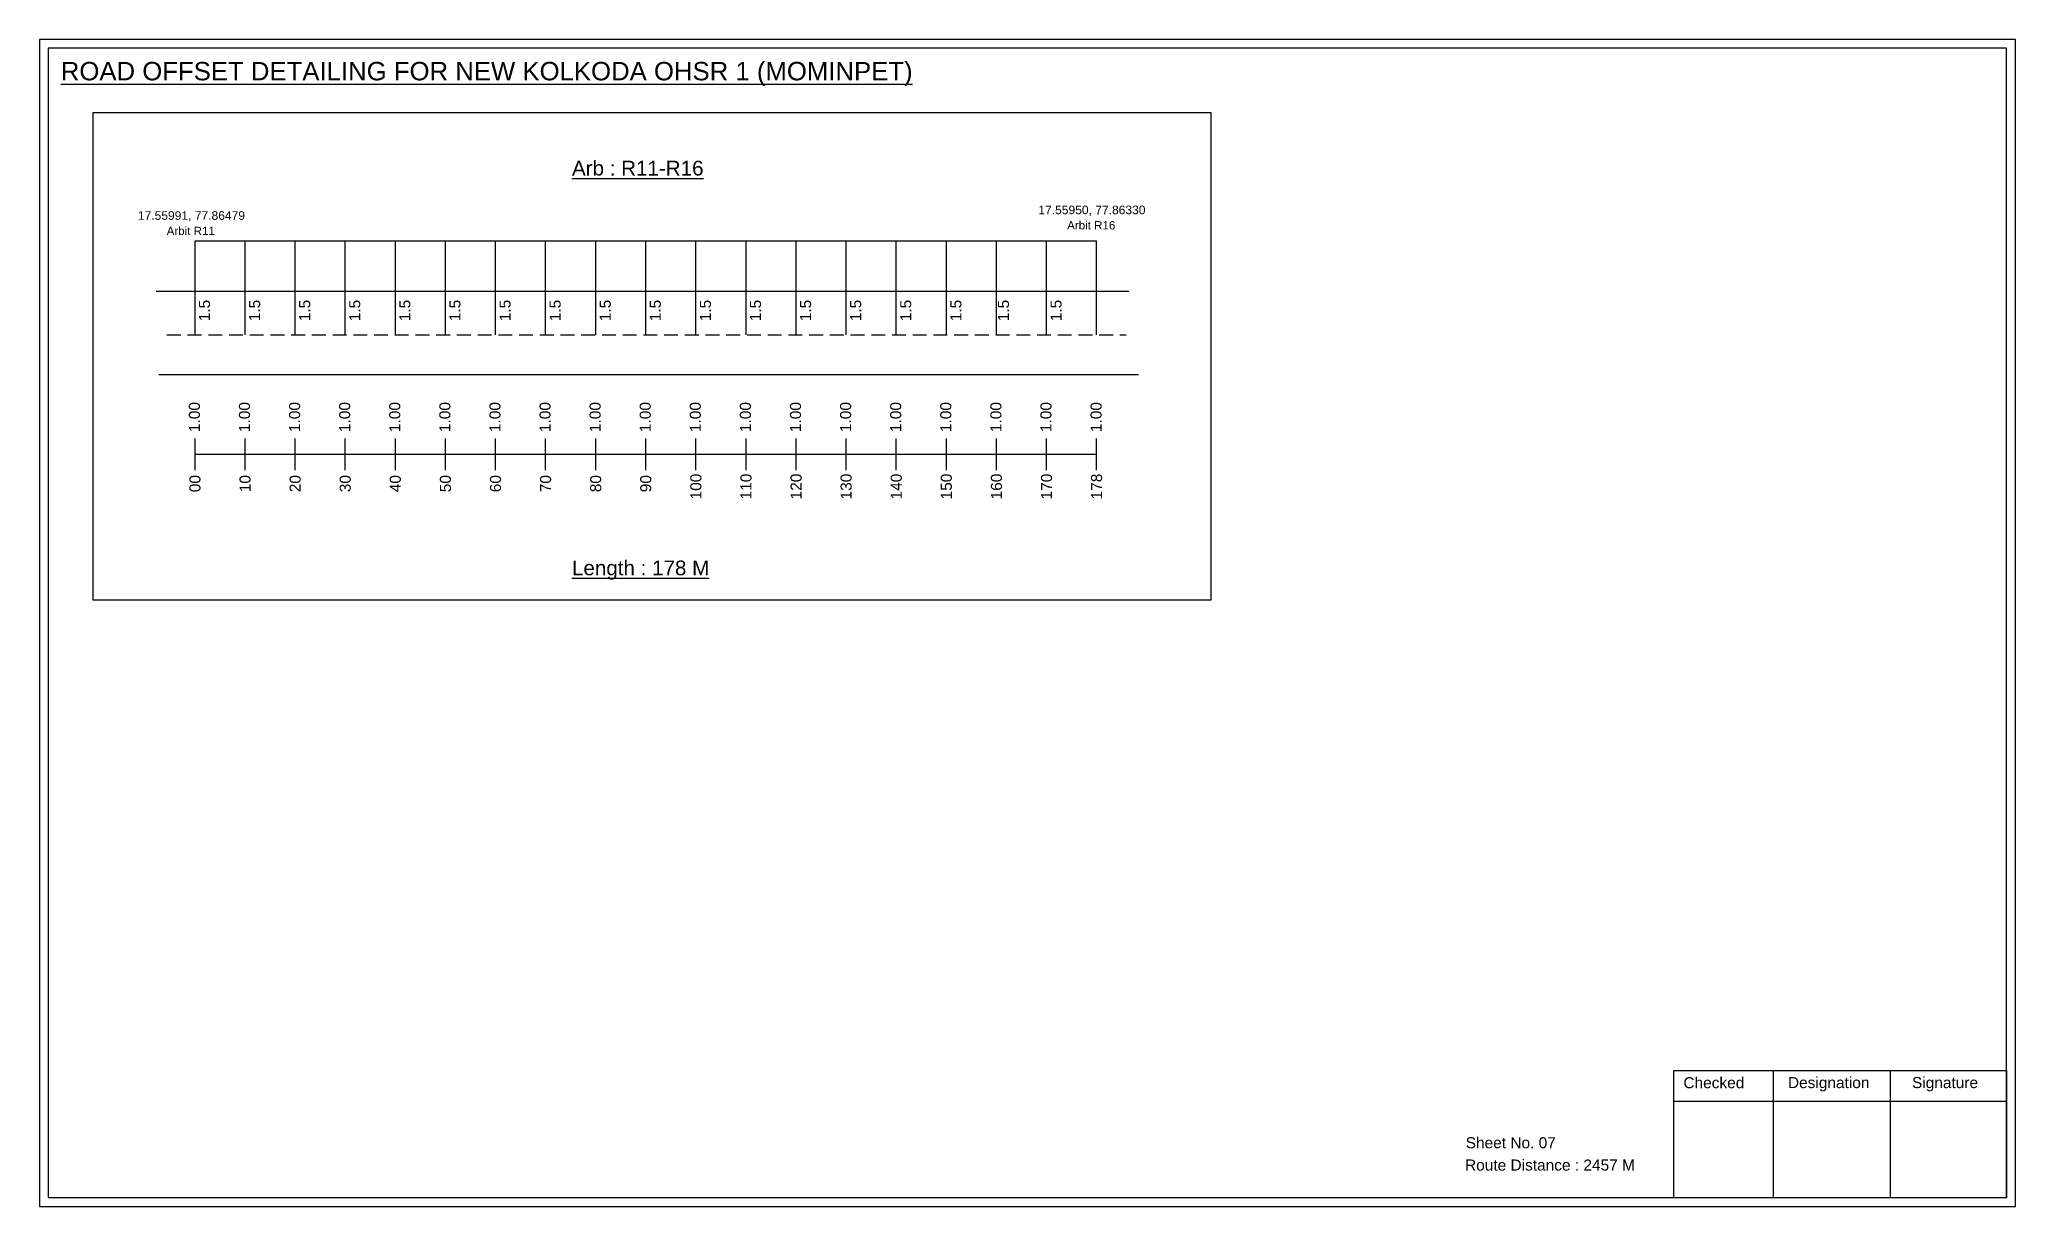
# Model space of a CAD drawing. Header units: inches. Extents: x 1245 to 5974, y 98 to 3110.
# Drawn here: x 5438 to 5974, y 848 to 1165 of the extents above; entities that cross this region are included whole.
import ezdxf

# ---------------------------------------------------------------- set-up
doc = ezdxf.new("R2010")
doc.units = ezdxf.units.IN
doc.header["$MEASUREMENT"] = 0
doc.linetypes.add('DASHED2', pattern=[0.375, 0.25, -0.125])
doc.layers.add('PDF_Geometry', color=7, linetype='Continuous')
doc.layers.add('PDF_Text', color=5, linetype='Continuous')
doc.styles.add('PDF Arial', font='arial.ttf')
doc.styles.get("Standard").update_dxf_attribs({"font": 'arial.ttf'})

msp = doc.modelspace()

# ---------------------------------------------------------------- texts
at = {"color": 242, "true_color": 0xcd2027}
for s, height, p in [('%%UROAD OFFSET DETAILING FOR NEW KOLKODA OHSR 1 (MOMINPET)', 5, (5443.51, 1153.55)), ('%%UArb : R11-R16', 4, (5582.3, 1127.72)), ('%%ULength : 178 M', 4, (5582.3, 1019.22))]:
    msp.add_text(s, height=height, dxfattribs=at).set_placement(p)
at = {"color": 5}
for s, height, p in [('17.55991, 77.86479', 2.34, (5464.44, 1115.69)), ('17.55950, 77.86330', 2.34, (5708.92, 1117.21)), ('Arbit R11', 2.246, (5472.26, 1111.56)), ('Arbit R16', 2.246, (5716.74, 1113.09))]:
    msp.add_text(s, height=height, dxfattribs=at).set_placement(p)
for p in [(5484.02, 1088.16), (5497.62, 1088.16), (5511.22, 1088.16), (5524.82, 1088.16), (5538.42, 1088.16), (5552.02, 1088.16), (5565.62, 1088.16), (5579.22, 1088.16), (5592.82, 1088.16), (5606.42, 1088.16), (5620.02, 1088.16), (5633.62, 1088.16), (5647.22, 1088.16), (5660.82, 1088.16), (5674.42, 1088.16), (5688.02, 1088.16), (5700.94, 1088.16), (5715.22, 1088.16)]:
    msp.add_text('1.5', height=3, rotation=90).set_placement(p)
at = {"color": 217, "true_color": 0x93278f}
for s, p in [('1.00', (5481.28, 1058.08)), ('1.00', (5494.88, 1058.08)), ('1.00', (5508.48, 1058.08)), ('1.00', (5522.08, 1058.08)), ('1.00', (5535.68, 1058.08)), ('1.00', (5549.28, 1058.08)), ('1.00', (5562.88, 1058.08)), ('1.00', (5576.48, 1058.08)), ('1.00', (5590.08, 1058.08)), ('1.00', (5603.68, 1058.08)), ('1.00', (5617.28, 1058.08)), ('1.00', (5630.88, 1058.08)), ('1.00', (5644.48, 1058.08)), ('1.00', (5658.08, 1058.08)), ('1.00', (5671.68, 1058.08)), ('1.00', (5685.28, 1058.08)), ('1.00', (5698.88, 1058.08)), ('1.00', (5712.48, 1058.08)), ('1.00', (5726.08, 1058.08)), ('00', (5481.43, 1041.76)), ('10', (5495.03, 1041.76)), ('20', (5508.63, 1041.76)), ('30', (5522.23, 1041.76)), ('40', (5535.83, 1041.76)), ('50', (5549.43, 1041.76)), ('60', (5563.03, 1041.76)), ('70', (5576.63, 1041.76)), ('80', (5590.23, 1041.76)), ('90', (5603.83, 1041.76)), ('100', (5617.43, 1039.81)), ('110', (5631.03, 1039.81)), ('120', (5644.63, 1039.81)), ('130', (5658.23, 1039.81)), ('140', (5671.83, 1039.81)), ('150', (5685.43, 1039.81)), ('160', (5699.03, 1039.81)), ('170', (5712.63, 1039.81)), ('178', (5726.23, 1039.81))]:
    msp.add_text(s, height=3, rotation=90, dxfattribs=at).set_placement(p)
for s, p in [('Sheet No. 07', (5824.95, 863.71)), ('Route Distance : 2457 M', (5824.76, 857.66))]:
    msp.add_text(s, height=3).set_placement(p)
at = {"layer": 'PDF_Text', "color": 7, "attachment_point": 7, "style": 'PDF Arial'}
for s, insert, char_height in [('Checked', (5884.05, 879.96), 3.001), ('Designation', (5912.43, 879.13), 3.0006), ('Signature', (5946.11, 879.13), 3.001)]:
    msp.add_mtext(s, dxfattribs=dict(at, insert=insert, char_height=char_height))

# ---------------------------------------------------------------- linework, layer by layer
for p, q in [((5479.95, 1084.49), (5479.95, 1110.02)), ((5493.55, 1084.49), (5493.55, 1110.02)), ((5507.15, 1084.49), (5507.15, 1110.02)), ((5520.75, 1084.49), (5520.75, 1110.02)), ((5534.35, 1084.49), (5534.35, 1110.02)), ((5547.95, 1084.49), (5547.95, 1110.02)), ((5561.55, 1084.49), (5561.55, 1110.02)), ((5575.15, 1084.49), (5575.15, 1110.02)), ((5588.75, 1084.49), (5588.75, 1110.02)), ((5602.35, 1084.49), (5602.35, 1110.02)), ((5615.95, 1084.49), (5615.95, 1110.02)), ((5629.55, 1084.49), (5629.55, 1110.02)), ((5643.15, 1084.49), (5643.15, 1110.02)), ((5656.75, 1084.49), (5656.75, 1110.02)), ((5670.35, 1084.49), (5670.35, 1110.02)), ((5683.95, 1084.49), (5683.95, 1110.02)), ((5697.55, 1084.49), (5697.55, 1110.02)), ((5711.15, 1084.49), (5711.15, 1110.02)), ((5724.75, 1084.49), (5724.75, 1110.02)), ((5469.45, 1096.37), (5733.49, 1096.37)), ((5470.13, 1073.69), (5736.11, 1073.69))]:
    msp.add_line(p, q)
at = {"color": 5}
msp.add_line((5479.95, 1110.02), (5724.75, 1110.02), dxfattribs=at)
at = {"linetype": 'DASHED2', "ltscale": 15}
msp.add_line((5472.33, 1084.49), (5732.76, 1084.49), dxfattribs=at)
at = {"color": 217, "true_color": 0x93278f}
for p, q in [((5479.95, 1047.79), (5479.95, 1056.35)), ((5479.95, 1052.06), (5724.75, 1052.11)), ((5493.55, 1047.79), (5493.55, 1056.35)), ((5507.15, 1047.79), (5507.15, 1056.35)), ((5520.75, 1047.79), (5520.75, 1056.35)), ((5534.35, 1047.79), (5534.35, 1056.35)), ((5547.95, 1047.79), (5547.95, 1056.35)), ((5561.55, 1047.79), (5561.55, 1056.35)), ((5575.15, 1047.79), (5575.15, 1056.35)), ((5588.75, 1047.79), (5588.75, 1056.35)), ((5602.35, 1047.79), (5602.35, 1056.35)), ((5615.95, 1047.79), (5615.95, 1056.35)), ((5629.55, 1047.79), (5629.55, 1056.35)), ((5643.15, 1047.79), (5643.15, 1056.35)), ((5656.75, 1047.79), (5656.75, 1056.35)), ((5670.35, 1047.79), (5670.35, 1056.35)), ((5683.95, 1047.79), (5683.95, 1056.35)), ((5697.55, 1047.79), (5697.55, 1056.35)), ((5711.15, 1047.79), (5711.15, 1056.35)), ((5724.75, 1047.79), (5724.75, 1056.35))]:
    msp.add_line(p, q, dxfattribs=at)
msp.add_lwpolyline([(5452.26, 1144.86), (5755.78, 1144.86), (5755.78, 1012.5), (5452.26, 1012.5)], close=True)
at = {"layer": 'PDF_Geometry'}
for points in [[(5437.74, 1164.62), (5437.74, 847.91), (5974.21, 847.91), (5974.21, 1164.62)], [(5440.06, 1162.3), (5440.06, 850.33), (5971.79, 850.33), (5971.79, 1162.3)]]:
    msp.add_lwpolyline(points, close=True, dxfattribs=at)
at = {"layer": 'PDF_Geometry', "color": 242, "true_color": 0xcc1f26}
msp.add_lwpolyline([(5971.79, 850.24), (5881.45, 850.24), (5881.45, 884.85), (5971.79, 884.85)], close=True, dxfattribs=at)
for points in [[(5908.43, 884.85), (5908.43, 850.24)], [(5940.16, 884.85), (5940.16, 850.24)], [(5881.45, 876.48), (5971.79, 876.48)]]:
    msp.add_lwpolyline(points, dxfattribs=at)

msp.set_redraw_order([(e.dxf.handle, doc.entitydb.next_handle()) for e in msp.query("TEXT MTEXT ATTDEF DIMENSION ARC_DIMENSION")])  # texts and dimensions are drawn at this point

doc.saveas('drawing.dxf')
